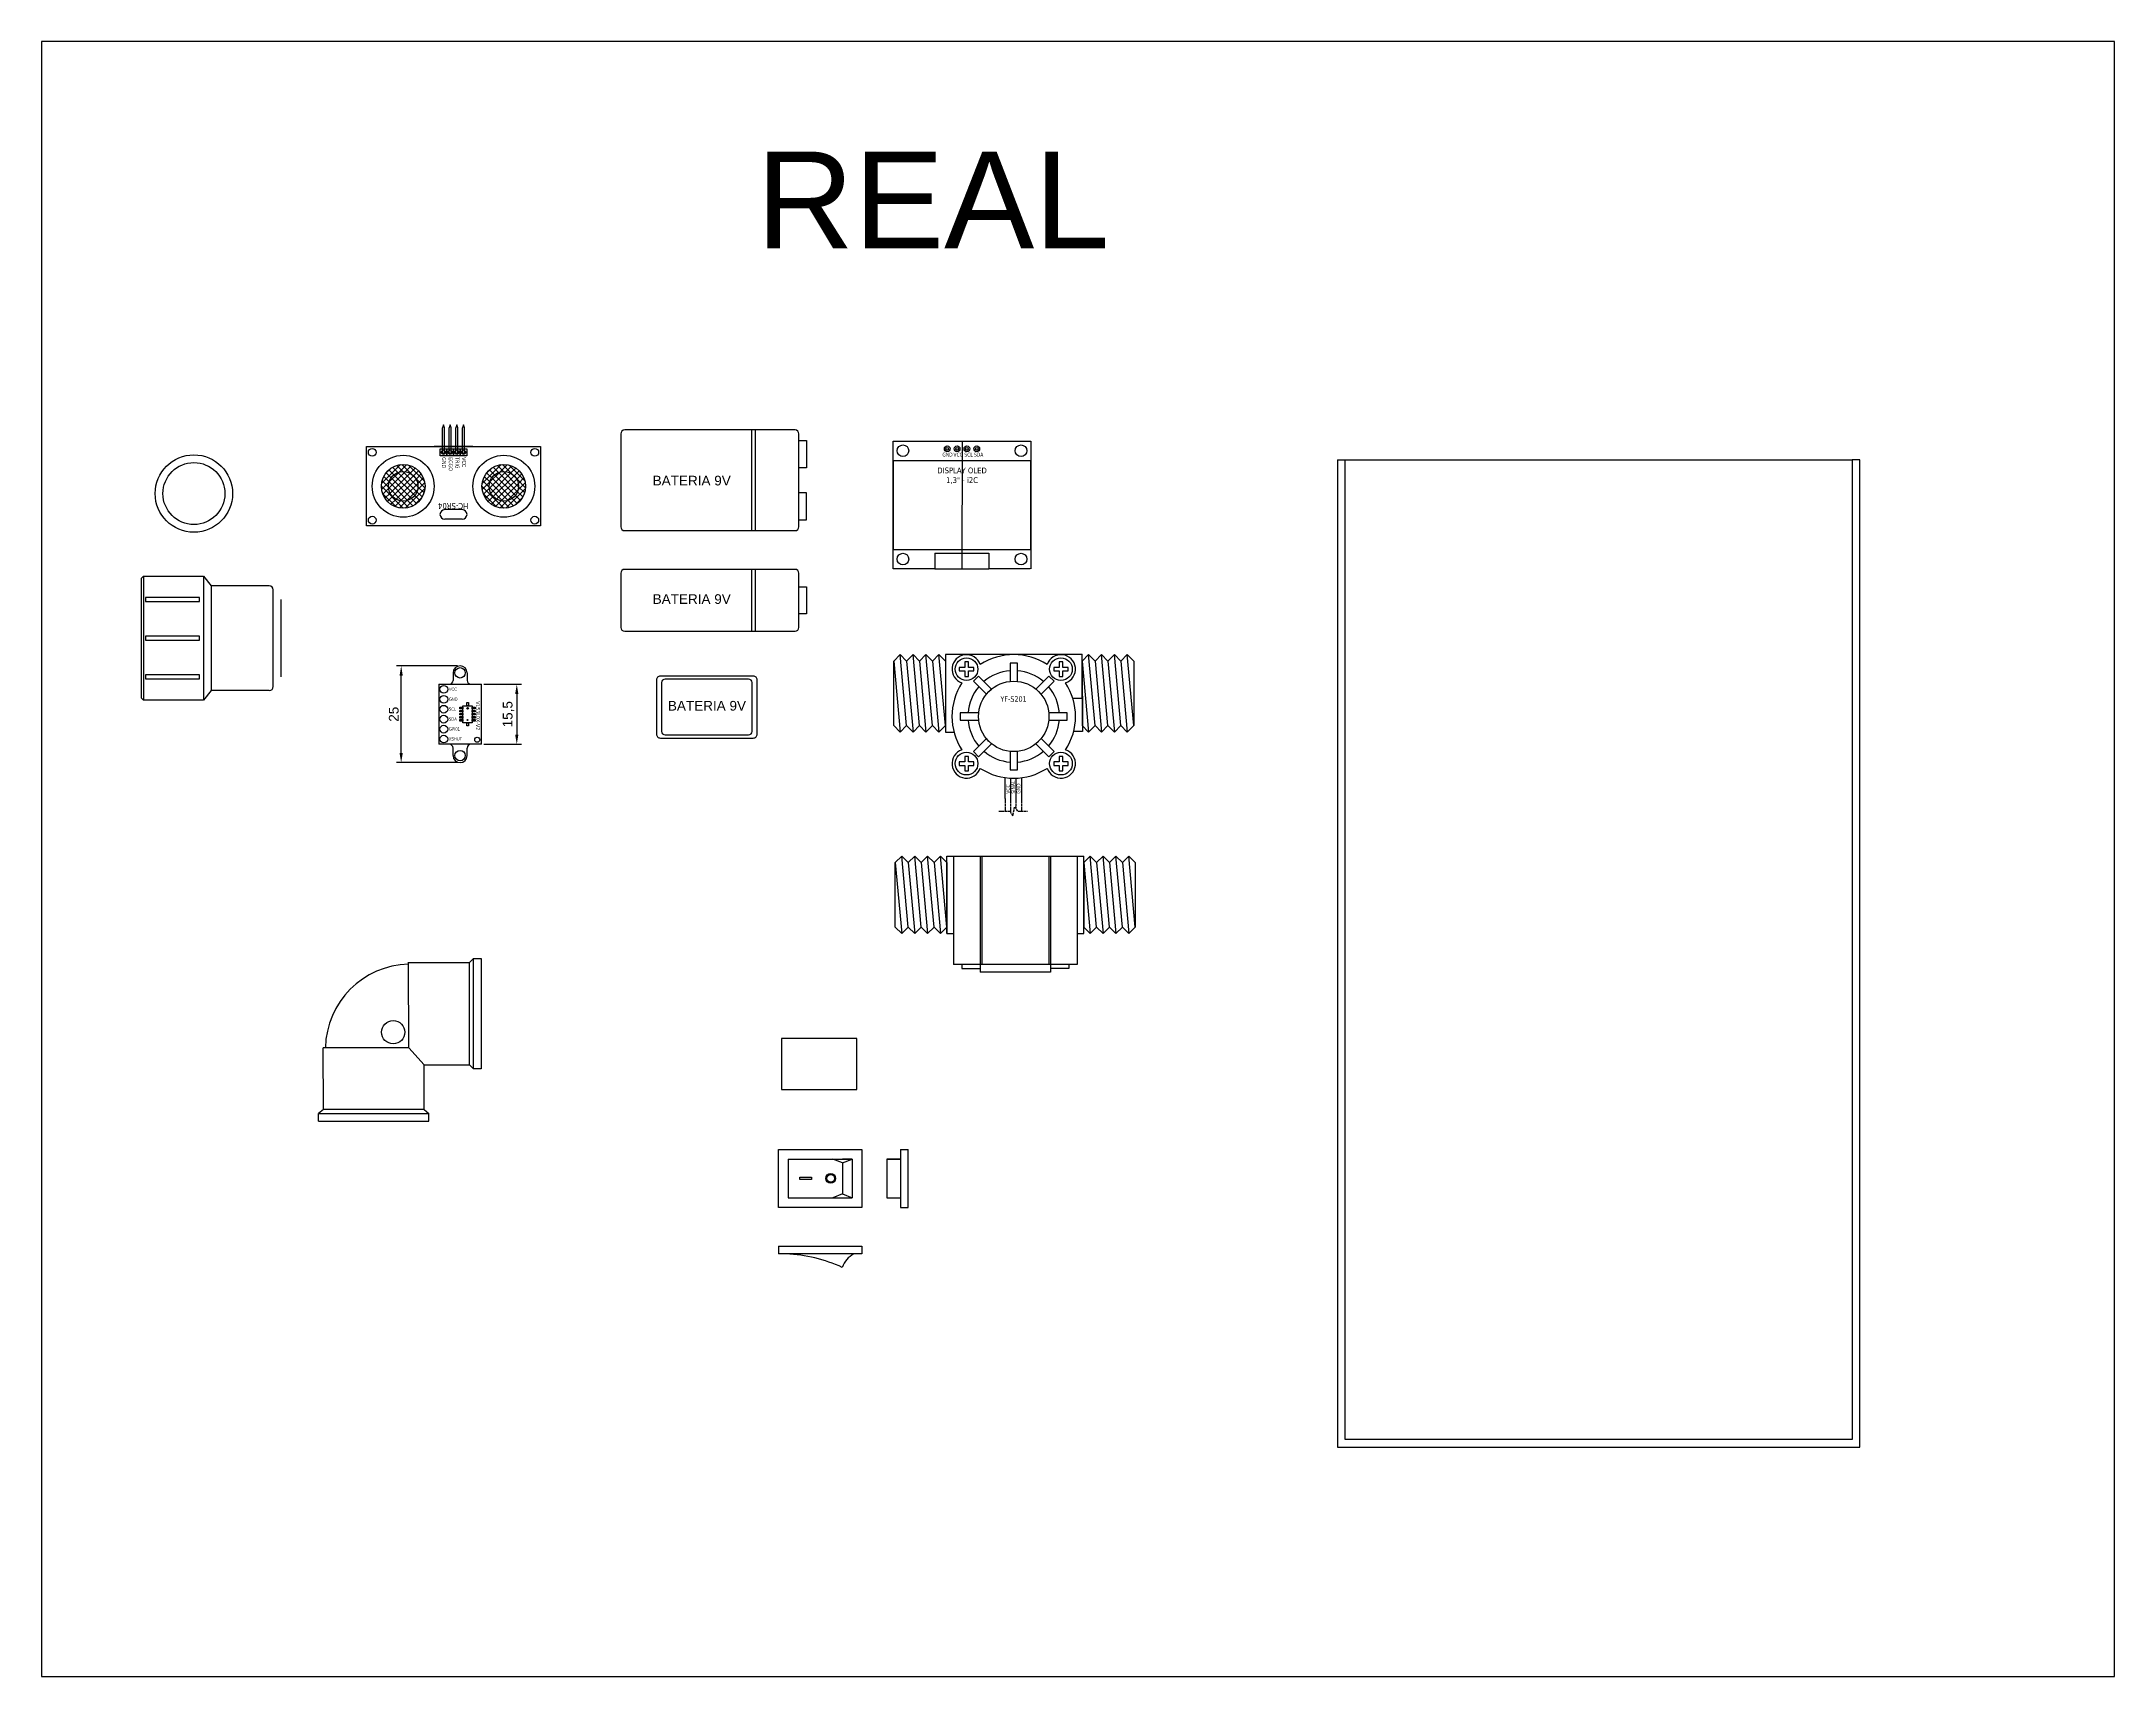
# Model space of a CAD drawing. Header units: millimetres. Extents: x 964 to 2741, y 814 to 2223.
# Drawn here: x 975 to 1511, y 1801 to 2223 of the extents above; entities that cross this region are included whole.
import ezdxf

# ---------------------------------------------------------------- set-up
doc = ezdxf.new("R2010")
doc.units = ezdxf.units.MM
doc.linetypes.add('ACAD_ISO02W100', pattern=[15, 12, -3])
doc.linetypes.add('CONTINU', pattern=[0])
doc.layers.add('2', color=7, linetype='CONTINU')
doc.layers.add('contorno', color=7, linetype='CONTINU', lineweight=30)
doc.layers.add('hatch', color=253, linetype='Continuous', transparency=0.6)
doc.styles.get("Standard").update_dxf_attribs({"font": 'arial.ttf'})
doc.styles.add('times 2', font='tahoma.ttf')
doc.dimstyles.new('ISO-25', dxfattribs={"dimtxt": 2.5, "dimasz": 2.5, "dimexe": 1.25, "dimexo": 0.625, "dimtad": 1, "dimtxsty": 'Standard', "dimcen": 2.5, "dimadec": 0, "dimazin": 0, "dimtfac": 1, "dimtmove": 0, "dimatfit": 3, "dimfxl": 1, "dimarcsym": 0})
pattern_1 = [(225, (1226.194, 2149.7774), (0.77799, -0.77799), []), (315, (1226.194, 2149.7774), (0.77799, 0.77799), [])]
pattern_2 = [(225, (1200.194, 2149.7774), (0.77799, -0.77799), []), (315, (1200.194, 2149.7774), (0.77799, 0.77799), [])]

# ---------------------------------------------------------------- blocks, each defined once
blk = doc.blocks.new('*D30')
at = {"color": 0, "lineweight": -2, "transparency": 16777216}
for p, q in [((1089.27, 2057.08), (1099.05, 2057.08)), ((1097.8, 2054.58), (1097.8, 2044.08)), ((1089.27, 2041.58), (1099.05, 2041.58))]:
    blk.add_line(p, q, dxfattribs=at)
at = {"color": 0, "transparency": 16777216}
for points in [[(1097.38, 2054.58), (1098.21, 2054.58), (1097.8, 2057.08)], [(1097.38, 2044.08), (1098.21, 2044.08), (1097.8, 2041.58)]]:
    blk.add_solid(points, dxfattribs=at)
at = {"layer": 'Defpoints', "color": 0, "transparency": 16777216}
for p in [(1088.65, 2057.08), (1088.65, 2041.58), (1097.8, 2041.58)]:
    blk.add_point(p, dxfattribs=at)
at = {"color": 0, "transparency": 16777216, "insert": (1095.67, 2049.33), "char_height": 2.5, "attachment_point": 5, "rotation": 90}
blk.add_mtext('15,5', dxfattribs=at)
blk = doc.blocks.new('*D31')
at = {"color": 0, "lineweight": -2, "transparency": 16777216}
for p, q in [((1082.52, 2061.83), (1066.68, 2061.83)), ((1067.93, 2039.33), (1067.93, 2059.33)), ((1082.52, 2036.83), (1066.68, 2036.83))]:
    blk.add_line(p, q, dxfattribs=at)
at = {"color": 0, "transparency": 16777216}
for points in [[(1067.51, 2059.33), (1068.34, 2059.33), (1067.93, 2061.83)], [(1067.51, 2039.33), (1068.34, 2039.33), (1067.93, 2036.83)]]:
    blk.add_solid(points, dxfattribs=at)
at = {"layer": 'Defpoints', "color": 0, "transparency": 16777216}
for p in [(1067.93, 2061.83), (1083.15, 2061.83), (1083.15, 2036.83)]:
    blk.add_point(p, dxfattribs=at)
at = {"color": 0, "transparency": 16777216, "insert": (1066.02, 2049.33), "char_height": 2.5, "attachment_point": 5, "rotation": 90}
blk.add_mtext('25', dxfattribs=at)
blk = doc.blocks.new('rosca')
for p, q in [((1000.85, 2084.47), (1001.35, 2084.97)), ((1000.85, 2053.47), (1000.85, 2084.47)), ((1001.35, 2084.97), (1016.85, 2084.97)), ((1001.35, 2084.97), (1016.85, 2084.97)), ((1001.35, 2084.97), (1001.35, 2052.97)), ((1016.85, 2084.97), (1018.85, 2082.47)), ((1016.85, 2084.97), (1016.85, 2052.97)), ((1015.85, 2079.47), (1001.85, 2079.47)), ((1001.85, 2079.47), (1001.85, 2078.47)), ((1001.85, 2078.47), (1015.85, 2078.47)), ((1015.85, 2078.47), (1015.85, 2079.47)), ((1018.85, 2082.47), (1018.85, 2055.47)), ((1033.85, 2082.47), (1018.85, 2082.47)), ((1034.85, 2056.47), (1034.85, 2081.47)), ((1015.85, 2069.47), (1001.85, 2069.47)), ((1001.85, 2069.47), (1001.85, 2068.47)), ((1001.85, 2068.47), (1015.85, 2068.47)), ((1015.85, 2068.47), (1015.85, 2069.47)), ((1015.85, 2059.47), (1001.85, 2059.47)), ((1001.85, 2059.47), (1001.85, 2058.47)), ((1001.85, 2058.47), (1015.85, 2058.47)), ((1015.85, 2058.47), (1015.85, 2059.47)), ((1000.85, 2053.47), (1001.35, 2052.97)), ((1016.85, 2052.97), (1001.35, 2052.97)), ((1018.85, 2055.47), (1016.85, 2052.97)), ((1033.85, 2055.47), (1018.85, 2055.47))]:
    blk.add_line(p, q)
for centre, start, end in [((1033.85, 2081.47), 0, 90), ((1033.85, 2056.47), 270, 0)]:
    blk.add_arc(centre, 1, start, end)
blk = doc.blocks.new('ultrassonic')
at = {"layer": 'hatch'}
h = blk.add_hatch(dxfattribs=at)
h.set_pattern_fill('ANSI37', color=256, scale=0.346534, angle=180)
h.set_pattern_definition(pattern_2)
h.paths.add_polyline_path([(1072.27, 2108.21, 1), (1064.63, 2108.21, 1)], flags=0)
h.paths.add_polyline_path([(1074.09, 2108.21, 1), (1062.81, 2108.21, 1)])
h.paths.add_polyline_path([(1064.63, 2108.21, -1), (1072.27, 2108.21, -1)], flags=16)
h = blk.add_hatch(dxfattribs=at)
h.set_pattern_fill('ANSI37', color=256, scale=0.346534, angle=180)
h.set_pattern_definition(pattern_2)
h.paths.add_polyline_path([(1064.63, 2108.21, 1), (1072.27, 2108.21, 1)])
h = blk.add_hatch(dxfattribs=at)
h.set_pattern_fill('ANSI37', color=256, scale=0.346534, angle=180)
h.set_pattern_definition(pattern_1)
h.paths.add_polyline_path([(1098.27, 2108.21, 1), (1090.63, 2108.21, 1)], flags=0)
h.paths.add_polyline_path([(1100.09, 2108.21, 1), (1088.81, 2108.21, 1)])
h.paths.add_polyline_path([(1090.63, 2108.21, -1), (1098.27, 2108.21, -1)], flags=16)
h = blk.add_hatch(dxfattribs=at)
h.set_pattern_fill('ANSI37', color=256, scale=0.346534, angle=180)
h.set_pattern_definition(pattern_1)
h.paths.add_polyline_path([(1090.63, 2108.21, 1), (1098.27, 2108.21, 1)])
for p, q in [((1058.95, 2118.46), (1103.95, 2118.46)), ((1058.95, 2097.96), (1058.95, 2118.46)), ((1086.45, 2118.46), (1076.45, 2118.46)), ((1103.95, 2118.46), (1103.95, 2097.96)), ((1103.95, 2097.96), (1058.95, 2097.96))]:
    blk.add_line(p, q)
for points in [[(1079.12, 2123.34), (1078.86, 2124.06), (1078.86, 2124.06), (1078.6, 2123.34)], [(1078.6, 2116.97), (1078.6, 2123.34)], [(1079.12, 2116.97), (1079.12, 2123.34)], [(1080.84, 2123.34), (1080.59, 2124.06), (1080.59, 2124.06), (1080.33, 2123.34)], [(1080.33, 2116.97), (1080.33, 2123.34)], [(1080.84, 2116.97), (1080.84, 2123.34)], [(1082.57, 2123.34), (1082.31, 2124.06), (1082.31, 2124.06), (1082.05, 2123.34)], [(1082.05, 2116.97), (1082.05, 2123.34)], [(1082.57, 2116.97), (1082.57, 2123.34)], [(1084.3, 2123.34), (1084.04, 2124.06), (1084.04, 2124.06), (1083.78, 2123.34)], [(1083.78, 2116.97), (1083.78, 2123.34)], [(1084.3, 2116.97), (1084.3, 2123.34)], [(1083.71, 2102.17), (1079.19, 2102.17)], [(1083.71, 2099.71), (1079.19, 2099.71)]]:
    blk.add_lwpolyline(points)
for points in [[(1079.72, 2116.03), (1078, 2116.03), (1078, 2117.92), (1079.72, 2117.92)], [(1081.45, 2116.03), (1079.72, 2116.03), (1079.72, 2117.92), (1081.45, 2117.92)], [(1083.18, 2116.03), (1081.45, 2116.03), (1081.45, 2117.92), (1083.18, 2117.92)], [(1084.9, 2116.03), (1083.18, 2116.03), (1083.18, 2117.92), (1084.9, 2117.92)]]:
    blk.add_lwpolyline(points, close=True)
for centre, radius in [((1060.45, 2116.96), 1), ((1068.45, 2108.21), 8), ((1078.86, 2116.97), 0.528), ((1080.59, 2116.97), 0.528), ((1082.31, 2116.97), 0.528), ((1084.04, 2116.97), 0.528), ((1094.45, 2108.21), 8), ((1102.45, 2116.96), 1), ((1060.45, 2099.46), 1), ((1102.45, 2099.46), 1)]:
    blk.add_circle(centre, radius)
at = {"color": 8}
for centre, radius in [((1068.45, 2108.21), 5.64), ((1068.45, 2108.21), 3.82), ((1094.45, 2108.21), 5.64), ((1094.45, 2108.21), 3.82)]:
    blk.add_circle(centre, radius, dxfattribs=at)
for centre, radius, start, end in [((1078.86, 2116.97), 0.258, 180, 0), ((1080.59, 2116.97), 0.258, 180, 0), ((1082.31, 2116.97), 0.258, 180, 0), ((1084.04, 2116.97), 0.258, 180, 0), ((1079.19, 2100.94), 1.23, 90, 270), ((1083.71, 2100.94), 1.23, 270, 90)]:
    blk.add_arc(centre, radius, start, end)
at = {"insert": (1085.26, 2102.37), "char_height": 1.5, "attachment_point": 1, "rotation": 180, "style": 'times 2'}
blk.add_mtext_dynamic_manual_height_columns('HC-SR04', width=3.6996, gutter_width=5, heights=[0], dxfattribs=at)
at = {"layer": '2', "style": 'times 2'}
for s, p in [('GND', (1078.51, 2115.73)), ('ECGO', (1080.23, 2115.73)), ('TRIG', (1081.96, 2115.73)), ('VCC', (1083.68, 2115.73))]:
    blk.add_text(s, height=1, rotation=270, dxfattribs=at).set_placement(p)
blk = doc.blocks.new('*U72')
blk.add_lwpolyline([(0, -2.32), (0.93, -2.37), (0.94, 2.37), (-0.94, 2.37), (-0.94, -2.37)])
blk = doc.blocks.new('*U73')
at = {"color": 0, "linetype": 'ByBlock', "lineweight": -2, "transparency": 16777216}
blk.add_blockref('*U72', (298.52, 41.22), dxfattribs=at)
for p, rotation in [((290.44, 37.88), 45.00000000000001), ((306.59, 37.88), 314.9999999999999), ((287.09, 29.8), 90), ((309.94, 29.8), 270), ((290.44, 21.72), 135), ((306.59, 21.72), 225), ((298.52, 18.38), 180)]:
    blk.add_blockref('*U72', p, dxfattribs=dict(at, rotation=rotation))
blk = doc.blocks.new('SENSOR VAZÃO')
for p, q in [((1195.2, 2046.39), (1195.2, 2063.06)), ((1208.55, 2064.72), (1208.53, 2044.73)), ((1208.53, 2063.06), (1208.53, 2044.73)), ((1243.83, 2064.85), (1244, 2044.86)), ((1243.86, 2063.19), (1244, 2044.86)), ((1243.87, 2063.06), (1243.87, 2046.39)), ((1257.2, 2063.06), (1257.2, 2046.39)), ((1208.53, 2044.73), (1210.77, 2044.73)), ((1244, 2044.85), (1241.76, 2044.84)), ((1223.97, 2027.6), (1223.97, 2032.97)), ((1228.19, 2032.94), (1228.19, 2027.6))]:
    blk.add_line(p, q)
for points in [[(1198.53, 2063.06), (1196.87, 2064.73), (1195.2, 2063.06)], [(1195.2, 2063.06), (1196.87, 2044.73)], [(1198.53, 2046.39), (1196.87, 2064.73)], [(1201.87, 2063.06), (1200.2, 2064.73), (1198.53, 2063.06)], [(1198.53, 2063.06), (1200.2, 2044.73)], [(1201.87, 2046.39), (1200.2, 2064.73)], [(1205.2, 2063.06), (1203.53, 2064.73), (1201.87, 2063.06)], [(1201.87, 2063.06), (1203.53, 2044.73)], [(1205.2, 2046.39), (1203.53, 2064.73)], [(1208.53, 2063.06), (1206.87, 2064.73), (1205.2, 2063.06)], [(1205.2, 2063.06), (1206.87, 2044.73)], [(1208.53, 2046.39), (1206.87, 2064.73)], [(1247.2, 2063.06), (1245.53, 2064.73), (1243.87, 2063.06)], [(1243.87, 2063.06), (1245.53, 2044.73)], [(1247.2, 2046.39), (1245.53, 2064.73)], [(1250.53, 2063.06), (1248.87, 2064.73), (1247.2, 2063.06)], [(1247.2, 2063.06), (1248.87, 2044.73)], [(1250.53, 2046.39), (1248.87, 2064.73)], [(1253.87, 2063.06), (1252.2, 2064.73), (1250.53, 2063.06)], [(1250.53, 2063.06), (1252.2, 2044.73)], [(1253.87, 2046.39), (1252.2, 2064.73)], [(1257.2, 2063.06), (1255.53, 2064.73), (1253.87, 2063.06)], [(1253.87, 2063.06), (1255.53, 2044.73)], [(1257.2, 2046.39), (1255.53, 2064.73)], [(1195.2, 2046.39), (1196.87, 2044.73), (1198.53, 2046.39)], [(1198.53, 2046.39), (1200.2, 2044.73), (1201.87, 2046.39)], [(1201.87, 2046.39), (1203.53, 2044.73), (1205.2, 2046.39)], [(1205.2, 2046.39), (1206.87, 2044.73), (1208.53, 2046.39)], [(1243.87, 2046.39), (1245.53, 2044.73), (1247.2, 2046.39)], [(1247.2, 2046.39), (1248.87, 2044.73), (1250.53, 2046.39)], [(1250.53, 2046.39), (1252.2, 2044.73), (1253.87, 2046.39)], [(1253.87, 2046.39), (1255.53, 2044.73), (1257.2, 2046.39)], [(1225.4, 2032.84), (1225.4, 2027.6)], [(1226.75, 2032.82), (1226.75, 2027.6)]]:
    blk.add_lwpolyline(points)
for points in [[(1214.47, 2062.84), (1214, 2062.84), (1213.53, 2062.84), (1213.53, 2061.44), (1212.13, 2061.44), (1212.13, 2060.5), (1213.53, 2060.5), (1213.53, 2059.09), (1214.47, 2059.09), (1214.47, 2060.5), (1215.88, 2060.5), (1215.88, 2060.97), (1215.88, 2061.44), (1214.47, 2061.44)], [(1238.86, 2062.84), (1238.4, 2062.84), (1237.93, 2062.84), (1237.93, 2061.44), (1236.52, 2061.44), (1236.52, 2060.5), (1237.93, 2060.5), (1237.93, 2059.09), (1238.86, 2059.09), (1238.86, 2060.5), (1240.27, 2060.5), (1240.27, 2060.97), (1240.27, 2061.44), (1238.86, 2061.44)], [(1214.47, 2038.45), (1214, 2038.45), (1213.53, 2038.45), (1213.53, 2037.04), (1212.13, 2037.04), (1212.13, 2036.11), (1213.53, 2036.11), (1213.53, 2034.7), (1214.47, 2034.7), (1214.47, 2036.11), (1215.88, 2036.11), (1215.88, 2036.58), (1215.88, 2037.04), (1214.47, 2037.04)], [(1238.86, 2038.45), (1238.4, 2038.45), (1237.93, 2038.45), (1237.93, 2037.04), (1236.52, 2037.04), (1236.52, 2036.11), (1237.93, 2036.11), (1237.93, 2034.7), (1238.86, 2034.7), (1238.86, 2036.11), (1240.27, 2036.11), (1240.27, 2036.58), (1240.27, 2037.04), (1238.86, 2037.04)]]:
    blk.add_lwpolyline(points, close=True)
at = {"linetype": 'ACAD_ISO02W100', "ltscale": 0.05, "transparency": 33554610, "flags": 128}
for points in [[(1222.32, 2024.28), (1225.2, 2024.28), (1225.94, 2023.08), (1226.46, 2025.47), (1227.19, 2024.28), (1229.72, 2024.28)], [(1223.97, 2027.6), (1223.97, 2024.28)], [(1225.4, 2027.6), (1225.4, 2023.95)], [(1226.75, 2027.6), (1226.75, 2025)], [(1228.19, 2027.6), (1228.19, 2024.28)]]:
    blk.add_lwpolyline(points, dxfattribs=at)
at = {"transparency": 33554610}
for centre in [(1214, 2060.97), (1238.4, 2060.97), (1214, 2036.58), (1238.4, 2036.58)]:
    blk.add_circle(centre, 2.94, dxfattribs=at)
blk.add_circle((1226.2, 2048.77), 9.1)
at = {"transparency": 33554495}
for start, end in [(94.5468, 130.4631), (49.5468, 85.4631), (139.5468, 175.4631), (4.5468, 40.4631), (184.5468, 220.4631), (319.5468, 355.4631), (229.5468, 265.4631), (274.5468, 310.4631)]:
    blk.add_arc((1226.2, 2048.77), 11.84, start, end, dxfattribs=at)
at = {"layer": 'contorno'}
blk.add_lwpolyline([(1241.45, 2053.46), (1243.85, 2053.46), (1243.85, 2064.72), (1208.55, 2064.72)], dxfattribs=at)
for centre, radius, start, end in [((1214, 2060.97), 3.75, 18.8975, 251.1025), ((1226.2, 2048.77), 15.96, 57.1983, 122.8017), ((1238.4, 2060.97), 3.75, 288.8975, 161.1025), ((1226.2, 2048.77), 15.96, 147.1983, 212.8017), ((1226.2, 2048.77), 15.96, 327.1983, 32.8017), ((1214, 2036.58), 3.75, 108.8975, 341.1025), ((1238.4, 2036.58), 3.75, 198.8975, 71.1025), ((1226.2, 2048.77), 15.96, 237.1983, 302.8017)]:
    blk.add_arc(centre, radius, start, end, dxfattribs=at)
at = {"transparency": 33554559}
blk.add_blockref('*U73', (927.68, 2018.97), dxfattribs=at)
at = {"insert": (1222.76, 2053.96), "char_height": 1.408, "attachment_point": 1, "style": 'times 2'}
blk.add_mtext_dynamic_manual_height_columns('YF-S201', width=3.4723, gutter_width=4.69, heights=[0], dxfattribs=at)
at = {"layer": '2', "style": 'times 2'}
for s, p in [('VCC', (1225.21, 2028.81)), ('SINAL', (1226.54, 2028.81)), ('GND', (1227.91, 2028.81))]:
    blk.add_text(s, height=0.939, rotation=90, dxfattribs=at).set_placement(p)
blk = doc.blocks.new('BATERIARIA')
for p, q in [((1124.69, 2121.75), (1124.69, 2097.75)), ((1169.69, 2122.75), (1125.69, 2122.75)), ((1159.43, 2122.75), (1158.43, 2122.75)), ((1158.43, 2122.75), (1158.43, 2096.75)), ((1159.43, 2122.75), (1159.43, 2096.75)), ((1170.69, 2097.75), (1170.69, 2121.75)), ((1125.69, 2096.75), (1169.69, 2096.75))]:
    blk.add_line(p, q)
for centre, start, end in [((1125.69, 2121.75), 90, 180), ((1169.69, 2121.75), 0, 90), ((1125.69, 2097.75), 180, 270), ((1169.69, 2097.75), 270, 0)]:
    blk.add_arc(centre, 1, start, end)
at = {"layer": 'contorno'}
for p, q in [((1170.69, 2120), (1172.69, 2120)), ((1172.69, 2120), (1172.69, 2113)), ((1172.69, 2113), (1170.69, 2113)), ((1172.69, 2106.5), (1170.69, 2106.5)), ((1172.69, 2099.5), (1172.69, 2106.5)), ((1170.69, 2099.5), (1172.69, 2099.5))]:
    blk.add_line(p, q, dxfattribs=at)
at = {"layer": 'contorno', "insert": (1132.91, 2110.93), "char_height": 2.5, "attachment_point": 1}
blk.add_mtext_dynamic_manual_height_columns('BATERIA 9V', width=21.9614, gutter_width=12.5, heights=[0], dxfattribs=at)
blk = doc.blocks.new('DISPLAY')
for p, q in [((1195.08, 2119.9), (1230.58, 2119.9)), ((1195.08, 2086.9), (1195.08, 2119.9)), ((1230.58, 2119.9), (1230.58, 2086.9)), ((1195.08, 2114.9), (1195.08, 2091.9)), ((1195.08, 2114.9), (1230.58, 2114.9)), ((1230.58, 2091.9), (1230.58, 2114.9)), ((1195.08, 2091.9), (1230.58, 2091.9)), ((1205.78, 2086.9), (1195.08, 2086.9)), ((1205.78, 2086.9), (1219.78, 2086.9)), ((1230.48, 2086.9), (1219.78, 2086.9))]:
    blk.add_line(p, q)
for centre, radius in [((1197.58, 2117.4), 1.5), ((1209.02, 2117.9), 0.75), ((1209.02, 2117.9), 0.355), ((1211.56, 2117.9), 0.75), ((1211.56, 2117.9), 0.355), ((1214.1, 2117.9), 0.75), ((1214.1, 2117.9), 0.355), ((1216.64, 2117.9), 0.75), ((1216.64, 2117.9), 0.355), ((1228.08, 2117.4), 1.5), ((1197.58, 2089.4), 1.5), ((1228.08, 2089.4), 1.5)]:
    blk.add_circle(centre, radius)
at = {"layer": 'contorno'}
for points in [[(1205.78, 2090.9), (1219.78, 2090.9), (1219.78, 2086.9)], [(1205.78, 2090.9), (1205.78, 2086.9)]]:
    blk.add_lwpolyline(points, dxfattribs=at)
at = {"insert": (1205.68, 2113.05), "char_height": 1.5, "attachment_point": 1, "style": 'times 2'}
blk.add_mtext_dynamic_manual_height_columns('\\pxqc;DISPLAY OLED 1,3" - i2C', width=14.3271, gutter_width=5, heights=[5.98], dxfattribs=at)
at = {"layer": '2', "style": 'times 2', "width": 0.8}
for s, p in [('GND', (1207.77, 2115.89)), ('VCC', (1210.64, 2115.89)), ('SCL', (1213.45, 2115.89)), ('SDA', (1215.93, 2115.89))]:
    blk.add_text(s, height=1, dxfattribs=at).set_placement(p)
blk = doc.blocks.new('display2')
blk.add_blockref('DISPLAY', (0, 0))
blk = doc.blocks.new('JOELHO 90')
for p, q in [((1069.87, 1963.2), (1069.85, 1985.28)), ((1069.85, 1985.23), (1085.58, 1985.25)), ((1085.58, 1985.25), (1086.58, 1986.25)), ((1085.58, 1958.75), (1085.58, 1985.25)), ((1086.58, 1957.75), (1086.58, 1986.25)), ((1086.58, 1986.25), (1088.58, 1986.25)), ((1088.58, 1986.25), (1088.58, 1957.75)), ((1047.83, 1947.25), (1047.78, 1963.2)), ((1069.87, 1963.2), (1047.78, 1963.2)), ((1073.83, 1958.75), (1069.87, 1963.2)), ((1073.83, 1947.25), (1073.83, 1958.75)), ((1073.83, 1958.75), (1085.58, 1958.75)), ((1085.58, 1958.75), (1086.58, 1957.75)), ((1088.58, 1957.75), (1086.58, 1957.75)), ((1047.83, 1947.25), (1046.58, 1946.25)), ((1046.58, 1944.25), (1046.58, 1946.25)), ((1046.58, 1946.25), (1075.08, 1946.25)), ((1073.83, 1947.25), (1047.83, 1947.25)), ((1073.83, 1947.25), (1075.08, 1946.25)), ((1075.08, 1944.25), (1075.08, 1946.25)), ((1046.58, 1944.25), (1075.08, 1944.25))]:
    blk.add_line(p, q)
blk.add_circle((1065.87, 1967.2), 3)
blk.add_arc((1070.34, 1962.77), 22, 91.2697, 178.898)
blk = doc.blocks.new('BOTÃO DEITADO')
for p, q in [((1165.42, 1911.95), (1165.42, 1909.95)), ((1165.42, 1911.95), (1186.92, 1911.95)), ((1186.92, 1909.95), (1165.42, 1909.95)), ((1186.92, 1911.95), (1186.92, 1909.95))]:
    blk.add_line(p, q)
for centre, radius, start, end in [((1165.89, 1871.84), 38.13, 65.1512, 87.708), ((1187.6, 1904.61), 5.98, 116.7147, 162.0827)]:
    blk.add_arc(centre, radius, start, end)

msp = doc.modelspace()

# ---------------------------------------------------------------- linework, layer by layer
for p, q in [((974.987, 2223.094), (974.987, 1800.79)), ((1510.622, 2223.094), (974.987, 2223.094)), ((1510.622, 1800.79), (1510.622, 2223.094)), ((1212.833, 2119.901), (1212.783, 2086.901)), ((1309.821, 2115.014), (1309.821, 1860.014)), ((1309.821, 2115.014), (1311.821, 2115.014)), ((1311.821, 1861.986), (1311.821, 2115.014)), ((1311.821, 2115.014), (1442.821, 2115.014)), ((1444.821, 2115.014), (1442.821, 2115.014)), ((1442.821, 2115.014), (1442.85, 1862.014)), ((1444.821, 1860.014), (1444.821, 2115.014)), ((1124.687, 2085.754), (1124.687, 2071.754)), ((1169.687, 2086.754), (1125.687, 2086.754)), ((1159.429, 2086.754), (1158.429, 2086.754)), ((1158.429, 2086.754), (1158.429, 2070.754)), ((1159.429, 2086.754), (1159.429, 2070.754)), ((1170.687, 2071.754), (1170.687, 2085.754)), ((1036.853, 2078.973), (1036.853, 2058.973)), ((1125.687, 2070.754), (1169.687, 2070.754)), ((1077.646, 2057.085), (1088.646, 2057.085)), ((1088.646, 2041.585), (1088.646, 2057.085)), ((1088.646, 2041.585), (1077.646, 2041.585)), ((1085.952, 2041.585), (1080.339, 2041.585)), ((1195.604, 1994.341), (1195.604, 2011.008)), ((1208.937, 1992.675), (1208.937, 2012.669)), ((1208.937, 2012.669), (1244.271, 2012.669)), ((1208.937, 2011.008), (1208.937, 1992.675)), ((1210.654, 2012.669), (1210.654, 1992.675)), ((1217.504, 2012.669), (1217.504, 1984.675)), ((1217.96, 2012.669), (1217.96, 1984.675)), ((1235.248, 2012.669), (1235.248, 1984.675)), ((1235.704, 2012.669), (1235.704, 1984.675)), ((1242.554, 2012.669), (1242.554, 1992.675)), ((1244.271, 1992.675), (1244.271, 2012.669)), ((1244.271, 2011.008), (1244.271, 1994.341)), ((1257.604, 2011.008), (1257.604, 1994.341)), ((1208.937, 1992.675), (1210.654, 1992.675)), ((1210.654, 1992.675), (1210.654, 1984.675)), ((1242.554, 1992.675), (1244.271, 1992.675)), ((1242.554, 1992.675), (1242.554, 1984.675)), ((1242.554, 1984.675), (1210.654, 1984.675)), ((1212.811, 1984.675), (1212.811, 1983.675)), ((1212.811, 1983.675), (1217.504, 1983.675)), ((1217.504, 1984.675), (1217.504, 1982.675)), ((1235.704, 1982.675), (1217.504, 1982.675)), ((1235.704, 1984.675), (1235.704, 1982.675)), ((1240.397, 1983.675), (1235.704, 1983.675)), ((1240.397, 1984.675), (1240.397, 1983.675)), ((1185.698, 1965.585), (1166.198, 1965.585)), ((1166.198, 1965.585), (1166.198, 1952.385)), ((1185.698, 1952.385), (1185.698, 1965.585)), ((1166.198, 1952.385), (1185.698, 1952.385)), ((1165.418, 1936.946), (1186.918, 1936.946)), ((1165.418, 1921.946), (1165.418, 1936.946)), ((1167.918, 1934.446), (1184.418, 1934.446)), ((1167.918, 1934.446), (1167.918, 1924.446)), ((1181.918, 1933.446), (1179.418, 1934.446)), ((1184.418, 1934.446), (1181.918, 1934.446)), ((1181.918, 1933.446), (1184.418, 1934.446)), ((1184.418, 1934.446), (1184.418, 1924.446)), ((1186.918, 1936.946), (1186.918, 1921.946)), ((1193.418, 1934.446), (1196.918, 1934.446)), ((1196.918, 1934.446), (1193.418, 1934.446)), ((1193.418, 1934.446), (1193.418, 1924.446)), ((1196.918, 1936.946), (1198.918, 1936.946)), ((1196.918, 1936.946), (1196.918, 1921.946)), ((1198.918, 1921.946), (1198.918, 1936.946)), ((1170.918, 1929.146), (1170.918, 1929.746)), ((1170.918, 1929.746), (1173.918, 1929.746)), ((1173.918, 1929.146), (1170.918, 1929.146)), ((1173.918, 1929.746), (1173.918, 1929.146)), ((1181.918, 1933.446), (1181.918, 1925.446)), ((1167.918, 1924.446), (1184.418, 1924.446)), ((1181.918, 1925.446), (1179.418, 1924.446)), ((1181.918, 1925.446), (1184.418, 1924.446)), ((1193.418, 1924.446), (1196.918, 1924.446)), ((1186.918, 1921.946), (1165.418, 1921.946)), ((1196.918, 1921.946), (1198.918, 1921.946)), ((1309.821, 1860.014), (1444.821, 1860.014)), ((1442.85, 1862.014), (1311.821, 1861.986)), ((974.987, 1800.79), (1510.622, 1800.79))]:
    msp.add_line(p, q)
for points in [[(1158.902, 2059.194), (1134.902, 2059.194, 0.4142136), (1133.902, 2058.194), (1133.902, 2044.194, 0.4142136), (1134.902, 2043.194), (1158.902, 2043.194, 0.4142136), (1159.902, 2044.194), (1159.902, 2058.194, 0.4142136)], [(1157.702, 2058.394), (1136.102, 2058.394, 0.4142136), (1135.202, 2057.494), (1135.202, 2044.894, 0.4142136), (1136.102, 2043.994), (1157.702, 2043.994, 0.4142136), (1158.602, 2044.894), (1158.602, 2057.494, 0.4142136)]]:
    msp.add_lwpolyline(points, format="xyb", close=True)
for points in [[(1083.884, 2047.135), (1083.884, 2051.535), (1086.284, 2051.535), (1086.284, 2047.135), (1083.884, 2047.135)], [(1085.284, 2052.335), (1085.284, 2051.535), (1084.884, 2051.535), (1084.884, 2052.335), (1085.284, 2052.335)], [(1083.884, 2050.735), (1083.084, 2050.735), (1083.084, 2051.135), (1083.884, 2051.135), (1083.884, 2050.735)], [(1083.884, 2049.935), (1083.084, 2049.935), (1083.084, 2050.335), (1083.884, 2050.335), (1083.884, 2049.935)], [(1083.884, 2049.135), (1083.084, 2049.135), (1083.084, 2049.535), (1083.884, 2049.535), (1083.884, 2049.135)], [(1083.884, 2048.335), (1083.084, 2048.335), (1083.084, 2048.735), (1083.884, 2048.735), (1083.884, 2048.335)], [(1083.884, 2047.535), (1083.084, 2047.535), (1083.084, 2047.935), (1083.884, 2047.935), (1083.884, 2047.535)], [(1083.884, 2047.535), (1083.884, 2047.535)], [(1085.284, 2047.135), (1085.284, 2046.335), (1084.884, 2046.335), (1084.884, 2047.135), (1085.284, 2047.135)], [(1086.284, 2051.135), (1087.084, 2051.135), (1087.084, 2050.735), (1086.284, 2050.735), (1086.284, 2051.135)], [(1086.284, 2051.135), (1086.284, 2051.135)], [(1086.284, 2050.335), (1087.084, 2050.335), (1087.084, 2049.935), (1086.284, 2049.935), (1086.284, 2050.335)], [(1086.284, 2049.535), (1087.084, 2049.535), (1087.084, 2049.135), (1086.284, 2049.135), (1086.284, 2049.535)], [(1086.284, 2048.735), (1087.084, 2048.735), (1087.084, 2048.335), (1086.284, 2048.335), (1086.284, 2048.735)], [(1086.284, 2047.935), (1087.084, 2047.935), (1087.084, 2047.535), (1086.284, 2047.535), (1086.284, 2047.935)], [(1198.937, 2011.008), (1197.271, 2012.675), (1195.604, 2011.008)], [(1195.604, 2011.008), (1197.271, 1992.675)], [(1198.937, 1994.341), (1197.271, 2012.675)], [(1202.271, 2011.008), (1200.604, 2012.675), (1198.937, 2011.008)], [(1198.937, 2011.008), (1200.604, 1992.675)], [(1202.271, 1994.341), (1200.604, 2012.675)], [(1205.604, 2011.008), (1203.937, 2012.675), (1202.271, 2011.008)], [(1202.271, 2011.008), (1203.937, 1992.675)], [(1205.604, 1994.341), (1203.937, 2012.675)], [(1208.937, 2011.008), (1207.271, 2012.675), (1205.604, 2011.008)], [(1205.604, 2011.008), (1207.271, 1992.675)], [(1208.937, 1994.341), (1207.271, 2012.675)], [(1247.604, 2011.008), (1245.937, 2012.675), (1244.271, 2011.008)], [(1244.271, 2011.008), (1245.937, 1992.675)], [(1247.604, 1994.341), (1245.937, 2012.675)], [(1250.937, 2011.008), (1249.271, 2012.675), (1247.604, 2011.008)], [(1247.604, 2011.008), (1249.271, 1992.675)], [(1250.937, 1994.341), (1249.271, 2012.675)], [(1254.271, 2011.008), (1252.604, 2012.675), (1250.937, 2011.008)], [(1250.937, 2011.008), (1252.604, 1992.675)], [(1254.271, 1994.341), (1252.604, 2012.675)], [(1257.604, 2011.008), (1255.937, 2012.675), (1254.271, 2011.008)], [(1254.271, 2011.008), (1255.937, 1992.675)], [(1257.604, 1994.341), (1255.937, 2012.675)], [(1195.604, 1994.341), (1197.271, 1992.675), (1198.937, 1994.341)], [(1198.937, 1994.341), (1200.604, 1992.675), (1202.271, 1994.341)], [(1202.271, 1994.341), (1203.937, 1992.675), (1205.604, 1994.341)], [(1205.604, 1994.341), (1207.271, 1992.675), (1208.937, 1994.341)], [(1244.271, 1994.341), (1245.937, 1992.675), (1247.604, 1994.341)], [(1247.604, 1994.341), (1249.271, 1992.675), (1250.937, 1994.341)], [(1250.937, 1994.341), (1252.604, 1992.675), (1254.271, 1994.341)], [(1254.271, 1994.341), (1255.937, 1992.675), (1257.604, 1994.341)]]:
    msp.add_lwpolyline(points)
for centre, radius in [((1014.372, 2106.331), 10), ((1014.372, 2106.331), 8), ((1083.146, 2060.028), 1.344), ((1078.948, 2055.765), 1), ((1078.948, 2053.195), 1), ((1078.948, 2050.625), 1), ((1078.948, 2048.055), 1), ((1078.948, 2045.485), 1), ((1085.084, 2050.835), 0.2), ((1085.084, 2047.835), 0.1), ((1078.948, 2042.915), 1), ((1087.573, 2042.751), 0.642), ((1083.146, 2038.641), 1.344), ((1178.918, 1929.446), 1.25), ((1178.918, 1929.446), 1)]:
    msp.add_circle(centre, radius)
for centre, start, end in [((1125.687, 2085.754), 90, 180), ((1169.687, 2085.754), 0, 90), ((1125.687, 2071.754), 180, 270), ((1169.687, 2071.754), 270, 0)]:
    msp.add_arc(centre, 1, start, end)
at = {"layer": 'contorno'}
for p, q in [((1170.687, 2082.254), (1172.687, 2082.254)), ((1172.687, 2082.254), (1172.687, 2075.254)), ((1172.687, 2075.254), (1170.687, 2075.254)), ((1077.646, 2057.085), (1077.646, 2041.585)), ((1081.339, 2060.028), (1081.339, 2058.085)), ((1084.952, 2060.028), (1084.952, 2058.085)), ((1088.646, 2041.585), (1088.646, 2057.085)), ((1081.339, 2038.641), (1081.339, 2040.585)), ((1084.952, 2038.641), (1084.952, 2040.585))]:
    msp.add_line(p, q, dxfattribs=at)
for centre, radius, start, end in [((1080.339, 2058.085), 1, 270, 0), ((1083.146, 2060.028), 1.806, 0, 180), ((1085.952, 2058.085), 1, 180, 270), ((1080.339, 2040.585), 1, 0, 90), ((1085.952, 2040.585), 1, 90, 180), ((1083.146, 2038.641), 1.806, 180, 0)]:
    msp.add_arc(centre, radius, start, end, dxfattribs=at)

# ---------------------------------------------------------------- block references
for name in ['ultrassonic', 'BATERIARIA', 'display2', 'rosca', 'SENSOR VAZÃO', 'JOELHO 90', 'BOTÃO DEITADO']:
    msp.add_blockref(name, (0, 0))

# ---------------------------------------------------------------- texts
at = {"insert": (1205.309, 2169.65), "char_height": 25, "attachment_point": 8}
msp.add_mtext_dynamic_manual_height_columns('REAL', width=117.05032, gutter_width=12.5, heights=[5.174], dxfattribs=at)
at = {"insert": (1088.267, 2052.684), "char_height": 1, "attachment_point": 1, "rotation": 270, "style": 'times 2'}
msp.add_mtext_dynamic_manual_height_columns('VL53L0X-V2', width=3.69956, gutter_width=5, heights=[0], dxfattribs=at)
at = {"layer": '2', "style": 'times 2'}
for s, p in [('VCC', (1080.249, 2055.411)), ('GND', (1080.249, 2052.841)), ('SCL', (1080.249, 2050.271)), ('SDA', (1080.249, 2047.701)), ('XSHUT', (1080.249, 2042.561)), ('GPI01', (1080.249, 2045.131))]:
    msp.add_text(s, height=0.8, dxfattribs=at).set_placement(p)
at = {"layer": 'contorno', "char_height": 2.5, "attachment_point": 1}
for insert in [(1132.91, 2080.33), (1136.842, 2052.773)]:
    msp.add_mtext_dynamic_manual_height_columns('BATERIA 9V', width=21.9614, gutter_width=12.5, heights=[0], dxfattribs=dict(at, insert=insert))

# ---------------------------------------------------------------- dimensions: what is measured, and where the dimension line sits
for base, p1, p2, picture, middle in [((1067.925, 2061.835), (1083.146, 2036.835), (1083.146, 2061.835), '*D31', (1066.024, 2049.335)), ((1097.796, 2041.585), (1088.646, 2057.085), (1088.646, 2041.585), '*D30', (1095.669, 2049.335))]:
    dim = msp.add_linear_dim(base=base, p1=p1, p2=p2, angle=90, dimstyle='ISO-25')
    dim.commit()
    dim.dimension.update_dxf_attribs({"geometry": picture, "text_midpoint": middle})

doc.saveas('drawing.dxf')
